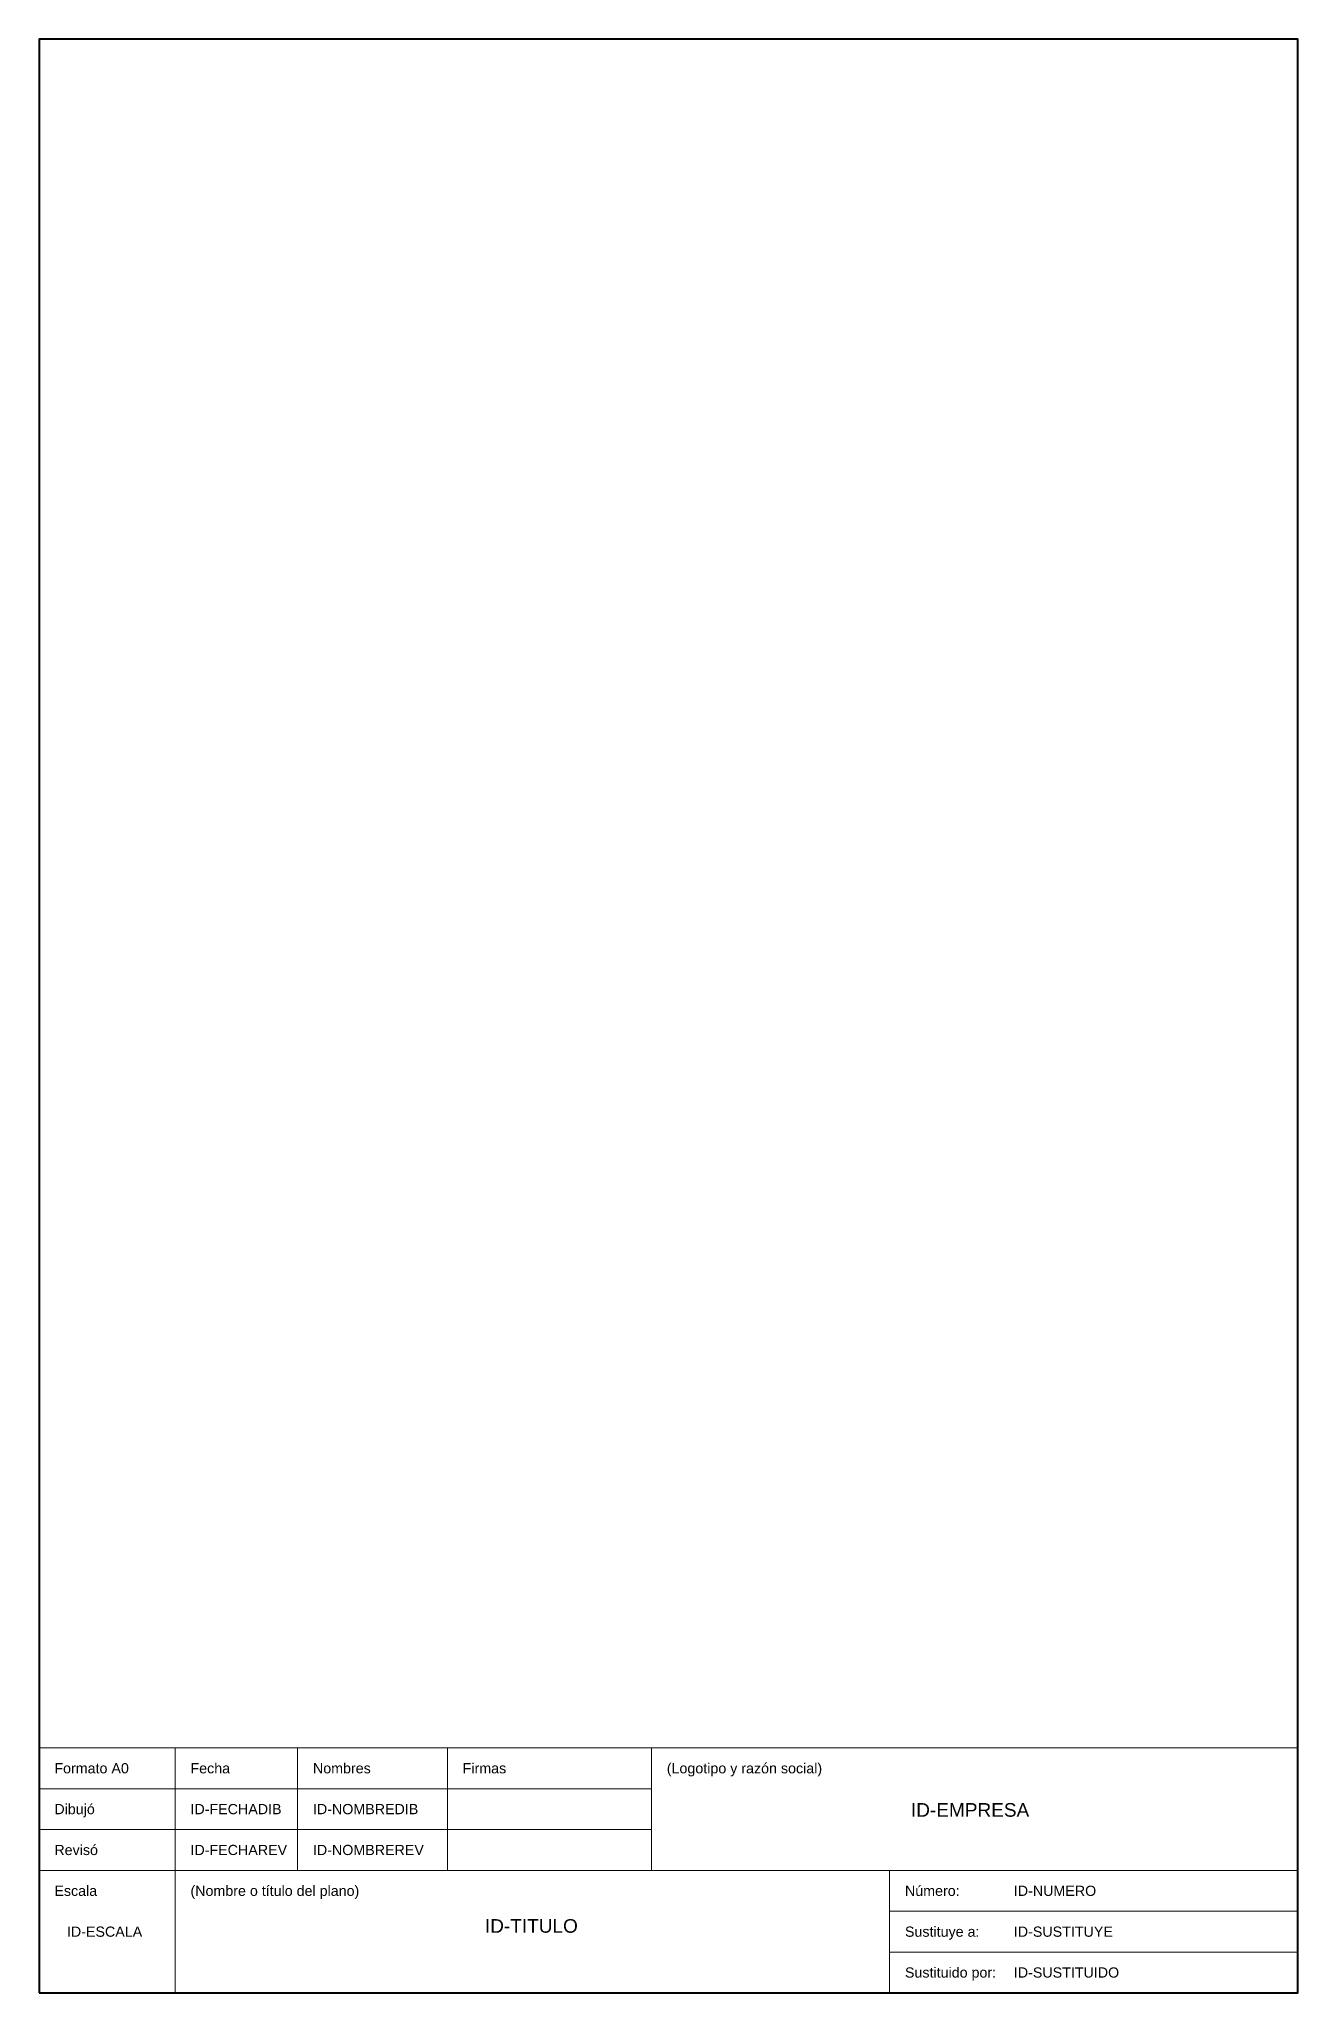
# Model space of a CAD drawing. Header units: millimetres. Extents: x 565 to 3499, y 260 to 637.
# Drawn here: x 564.8 to 749.8, y 350.5 to 637.5 of the extents above; entities that cross this region are included whole.
import ezdxf
from ezdxf.enums import TextEntityAlignment as Align

# ---------------------------------------------------------------- set-up
doc = ezdxf.new("R2010")
doc.units = ezdxf.units.MM
doc.styles.get("Standard").update_dxf_attribs({"font": 'arial.ttf'})

msp = doc.modelspace()

# ---------------------------------------------------------------- texts
for s, p in [('Formato A0', (567.1, 382.73)), ('Fecha', (587.1, 382.73)), ('Nombres', (605.1, 382.73)), ('Firmas', (627.1, 382.73)), ('(Logotipo y razón social)', (657.1, 382.73)), ('Dibujó', (567.1, 376.73)), ('Revisó', (567.1, 370.73)), ('Escala', (567.1, 364.73)), ('(Nombre o título del plano)', (587.1, 364.73)), ('Número:', (692.1, 364.73)), ('Sustituye a:', (692.1, 358.73)), ('Sustituido por:', (692.1, 352.73))]:
    msp.add_text(s, height=1.5).set_placement(p)
at = {"lineweight": 30, "flags": 104}
for tag, text, p in [('ID-TITULO', 'INGRESE EL NOMBRE DEL PLANO', (637.2, 361.32)), ('ID-EMPRESA', 'Curso de dibujo asistido por computador - DAPC', (701.67, 378.36))]:
    msp.add_attdef(tag, text=text, height=2, dxfattribs=at).set_placement(p, align=Align.TOP_CENTER)
for tag, p in [('ID-FECHADIB', (587.1, 376.73)), ('ID-FECHAREV', (587.1, 370.73))]:
    msp.add_attdef(tag, p, '2025/07/15', height=1.5)
at = {"flags": 8}
for tag, p, s in [('ID-NOMBREDIB', (605.1, 376.73), 'Dibujantes'), ('ID-NOMBREREV', (605.1, 370.73), 'Revisores'), ('ID-NUMERO', (708.1, 364.73), 'Serie 1 de 3 - Eléctricos'), ('ID-SUSTITUYE', (708.1, 358.73), 'Serie 1 / 2 (2024/12/31)'), ('ID-SUSTITUIDO', (708.1, 352.73), '(sin notas de sustitución)')]:
    msp.add_attdef(tag, p, s, height=1.5, dxfattribs=at)
msp.add_attdef('ID-ESCALA', text='1:1', height=1.5, dxfattribs=at).set_placement((574.48, 358.73), align=Align.CENTER)

# ---------------------------------------------------------------- linework, layer by layer
at = {"lineweight": 18}
for p, q in [((564.85, 386.48), (749.85, 386.48)), ((584.85, 386.48), (584.85, 350.48)), ((602.85, 386.48), (602.85, 368.48)), ((624.85, 386.48), (624.85, 368.48)), ((654.85, 386.48), (654.85, 368.48)), ((564.85, 380.48), (654.85, 380.48)), ((564.85, 374.48), (654.85, 374.48)), ((564.85, 368.48), (749.85, 368.48)), ((689.85, 368.48), (689.85, 350.48)), ((689.85, 362.48), (749.85, 362.48)), ((689.85, 356.48), (749.85, 356.48))]:
    msp.add_line(p, q, dxfattribs=at)
at = {"lineweight": 40}
msp.add_lwpolyline([(564.85, 350.48), (749.85, 350.48), (749.85, 637.48), (564.85, 637.48)], close=True, dxfattribs=at)

msp.set_redraw_order([(e.dxf.handle, doc.entitydb.next_handle()) for e in msp.query("TEXT MTEXT ATTDEF DIMENSION ARC_DIMENSION")])  # texts and dimensions are drawn at this point

doc.saveas('drawing.dxf')
